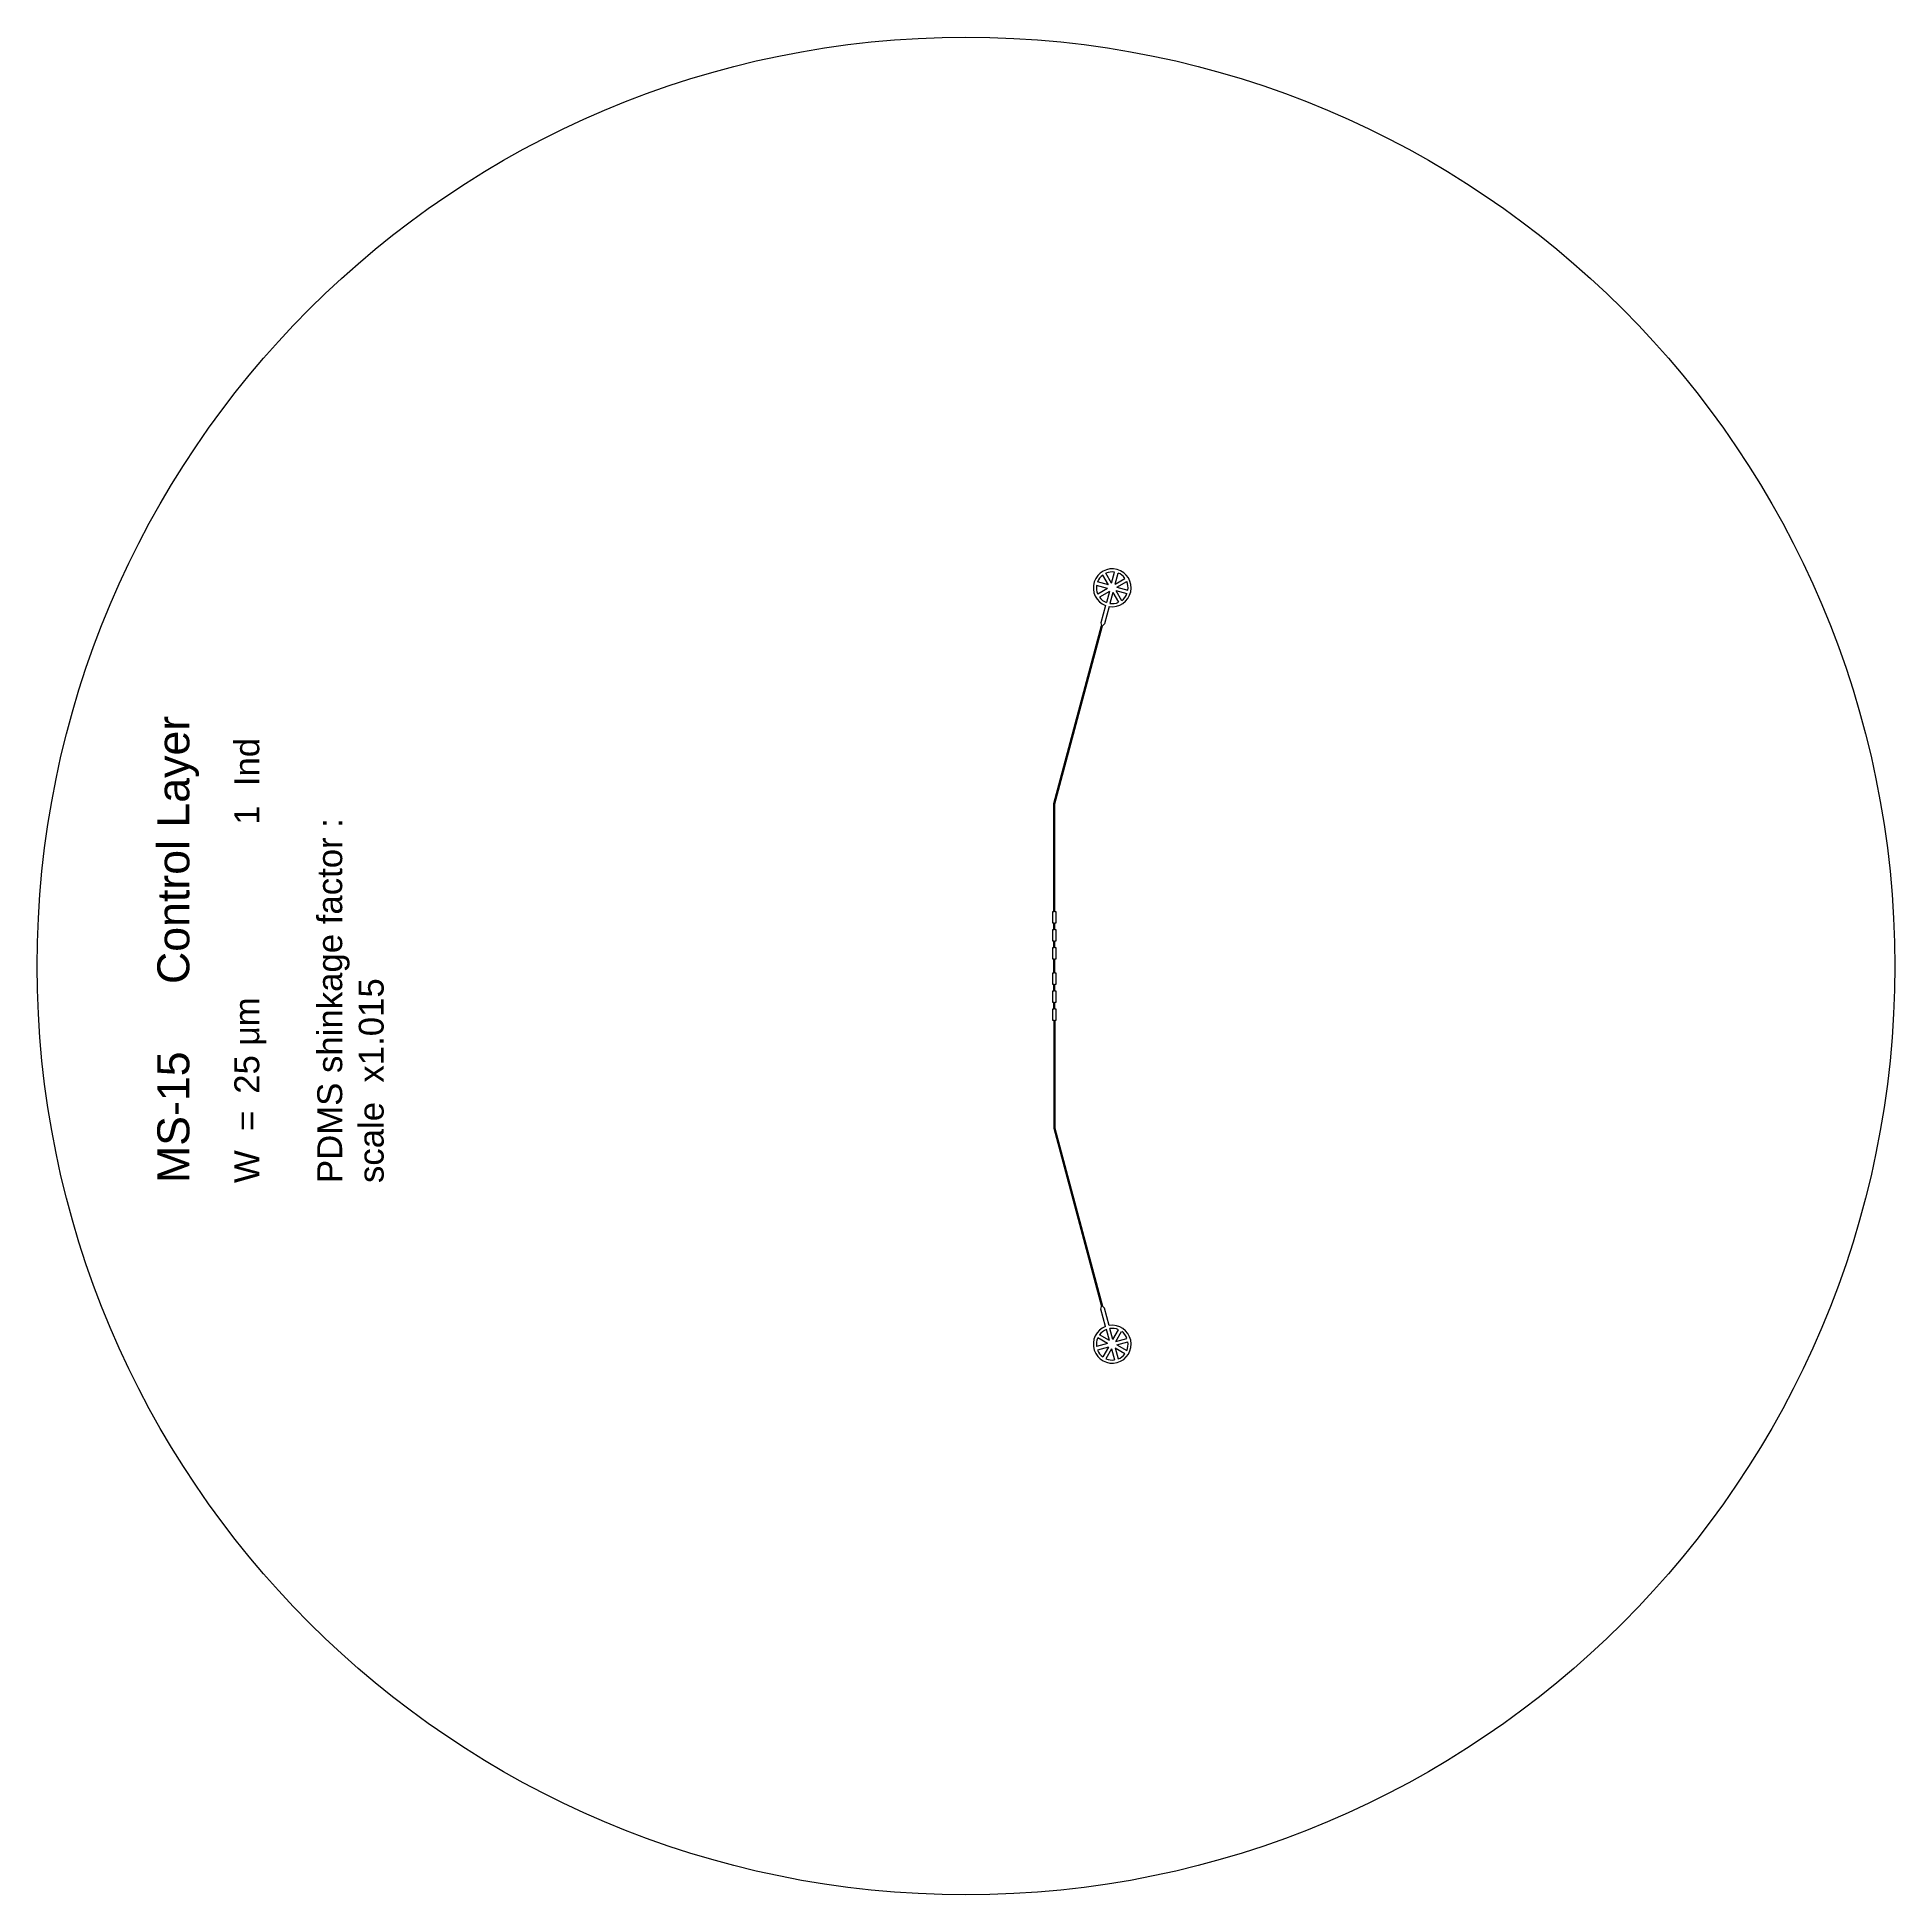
# Model space of a CAD drawing. Header units: millimetres. Extents: x -67206 to 185168, y -386 to 110577.
# Drawn here: x -67206 to -14934, y -275 to 51997 of the extents above; entities that cross this region are included whole.
import ezdxf

# ---------------------------------------------------------------- set-up
doc = ezdxf.new("R2010")
doc.units = ezdxf.units.MM
doc.layers.add('Clear', color=140, linetype='Continuous')
doc.layers.add('Opaque', color=10, linetype='Continuous')
doc.styles.get("Standard").update_dxf_attribs({"font": 'arial.ttf'})

msp = doc.modelspace()

# ---------------------------------------------------------------- texts
at = {"layer": 'Clear', "insert": (-63824, 19754), "char_height": 280, "attachment_point": 1, "rotation": 90}
msp.add_mtext_dynamic_manual_height_columns('{\\H3.2143x;MS-15^I^IControl Layer\\H0.83335x;\\P\\H0.53332x; \\P\\H1.75x;W  =^I 25 \\fSymbol|b0|i0|c2|p18;m\\fArial|b0|i0|c0|p34;m^I^I^I^I^I1  Ind\\P\\PPDMS shinkage factor :\\Pscale  x1.015^I^I^I}', width=17445.26, gutter_width=12.5, heights=[7318], dxfattribs=at)

# ---------------------------------------------------------------- linework, layer by layer
at = {"layer": 'Clear'}
for p, q in [((-37141, 36005), (-37272, 35516)), ((-37043, 35978), (-37174, 35489)), ((-38596, 30429), (-37253, 35442)), ((-38571, 30422), (-37228, 35435)), ((-37272, 35516), (-37253, 35442)), ((-37174, 35489), (-37228, 35435)), ((-38596, 27384), (-38596, 30429)), ((-38571, 27384), (-38571, 30429)), ((-38596, 27384), (-38634, 27384)), ((-38634, 27384), (-38634, 27079)), ((-38532, 27384), (-38571, 27384)), ((-38532, 27079), (-38532, 27384)), ((-38634, 27079), (-38596, 27079)), ((-38596, 26876), (-38634, 26876)), ((-38634, 26876), (-38634, 26572)), ((-38596, 26876), (-38596, 27079)), ((-38571, 27079), (-38532, 27079)), ((-38571, 26876), (-38571, 27079)), ((-38532, 26876), (-38571, 26876)), ((-38532, 26572), (-38532, 26876)), ((-38634, 26572), (-38596, 26572)), ((-38596, 26369), (-38634, 26369)), ((-38634, 26369), (-38634, 26064)), ((-38596, 26369), (-38596, 26572)), ((-38571, 26572), (-38532, 26572)), ((-38571, 26369), (-38571, 26572)), ((-38532, 26369), (-38571, 26369)), ((-38532, 26064), (-38532, 26369)), ((-38634, 26064), (-38596, 26064)), ((-38634, 25658), (-38634, 25354)), ((-38596, 25658), (-38634, 25658)), ((-38596, 25658), (-38596, 26064)), ((-38571, 25658), (-38571, 26064)), ((-38571, 26064), (-38532, 26064)), ((-38532, 25658), (-38571, 25658)), ((-38532, 25354), (-38532, 25658)), ((-38634, 25354), (-38596, 25354)), ((-38634, 25151), (-38634, 24846)), ((-38596, 25151), (-38634, 25151)), ((-38596, 25151), (-38596, 25354)), ((-38571, 25354), (-38532, 25354)), ((-38571, 25151), (-38571, 25354)), ((-38532, 25151), (-38571, 25151)), ((-38532, 24846), (-38532, 25151)), ((-38634, 24846), (-38596, 24846)), ((-38634, 24643), (-38634, 24339)), ((-38596, 24643), (-38634, 24643)), ((-38596, 24643), (-38596, 24846)), ((-38571, 24846), (-38532, 24846)), ((-38571, 24643), (-38571, 24846)), ((-38532, 24643), (-38571, 24643)), ((-38532, 24339), (-38532, 24643)), ((-38634, 24339), (-38596, 24339)), ((-38596, 24339), (-38596, 21294)), ((-38571, 24339), (-38532, 24339)), ((-38571, 24339), (-38571, 21294)), ((-38596, 21294), (-37253, 16280)), ((-38571, 21300), (-37228, 16287)), ((-37272, 16207), (-37253, 16280)), ((-37141, 15718), (-37272, 16207)), ((-37174, 16233), (-37228, 16287)), ((-37043, 15744), (-37174, 16233))]:
    msp.add_line(p, q, dxfattribs=at)
for centre, start, end in [((-36955, 36504), 260.465, 249.535), ((-36955, 15218), 110.465, 99.535)]:
    msp.add_arc(centre, 533, start, end, dxfattribs=at)
at = {"layer": 'Opaque'}
for p, q in [((-37060, 36585), (-37370, 36668)), ((-37060, 36585), (-37220, 36862)), ((-36972, 36635), (-37133, 36913)), ((-36972, 36635), (-36889, 36945)), ((-36874, 36609), (-36791, 36919)), ((-36874, 36609), (-36597, 36769)), ((-36824, 36521), (-36546, 36682)), ((-37086, 36487), (-37396, 36570)), ((-37086, 36487), (-37364, 36326)), ((-37036, 36399), (-37313, 36239)), ((-37036, 36399), (-37118, 36089)), ((-36938, 36373), (-37021, 36063)), ((-36938, 36373), (-36777, 36095)), ((-36850, 36423), (-36540, 36340)), ((-36850, 36423), (-36690, 36146)), ((-36824, 36521), (-36514, 36438)), ((-37086, 15236), (-37396, 15153)), ((-37086, 15236), (-37364, 15396)), ((-37036, 15323), (-37313, 15484)), ((-37036, 15323), (-37118, 15633)), ((-36938, 15350), (-37021, 15659)), ((-36938, 15350), (-36777, 15627)), ((-36850, 15299), (-36690, 15577)), ((-36850, 15299), (-36540, 15382)), ((-36824, 15201), (-36514, 15284)), ((-36824, 15201), (-36546, 15041)), ((-37060, 15138), (-37370, 15055)), ((-37060, 15138), (-37220, 14860)), ((-36972, 15087), (-37133, 14809)), ((-36972, 15087), (-36889, 14777)), ((-36874, 15113), (-36791, 14804)), ((-36874, 15113), (-36597, 14953))]:
    msp.add_line(p, q, dxfattribs=at)
msp.add_circle((-41070, 25861), 26136, dxfattribs=at)
for centre, start, end in [((-36955, 36504), 126.5242, 158.4758), ((-36955, 36504), 81.5242, 113.4758), ((-36955, 36504), 36.5242, 68.4758), ((-36955, 36504), 351.5242, 23.4758), ((-36955, 36504), 171.5242, 203.4758), ((-36955, 36504), 216.5242, 248.4758), ((-36955, 36504), 261.5242, 293.4758), ((-36955, 36504), 306.5242, 338.4758), ((-36955, 15218), 156.5242, 188.4758), ((-36955, 15218), 111.5242, 143.4758), ((-36955, 15218), 66.5242, 98.4758), ((-36955, 15218), 21.5242, 53.4758), ((-36955, 15218), 336.5242, 8.4758), ((-36955, 15218), 201.5242, 233.4758), ((-36955, 15218), 246.5242, 278.4758), ((-36955, 15218), 291.5242, 323.4758)]:
    msp.add_arc(centre, 446, start, end, dxfattribs=at)

msp.set_redraw_order([(e.dxf.handle, doc.entitydb.next_handle()) for e in msp.query("TEXT MTEXT ATTDEF DIMENSION ARC_DIMENSION")])  # texts and dimensions are drawn at this point

doc.saveas('drawing.dxf')
